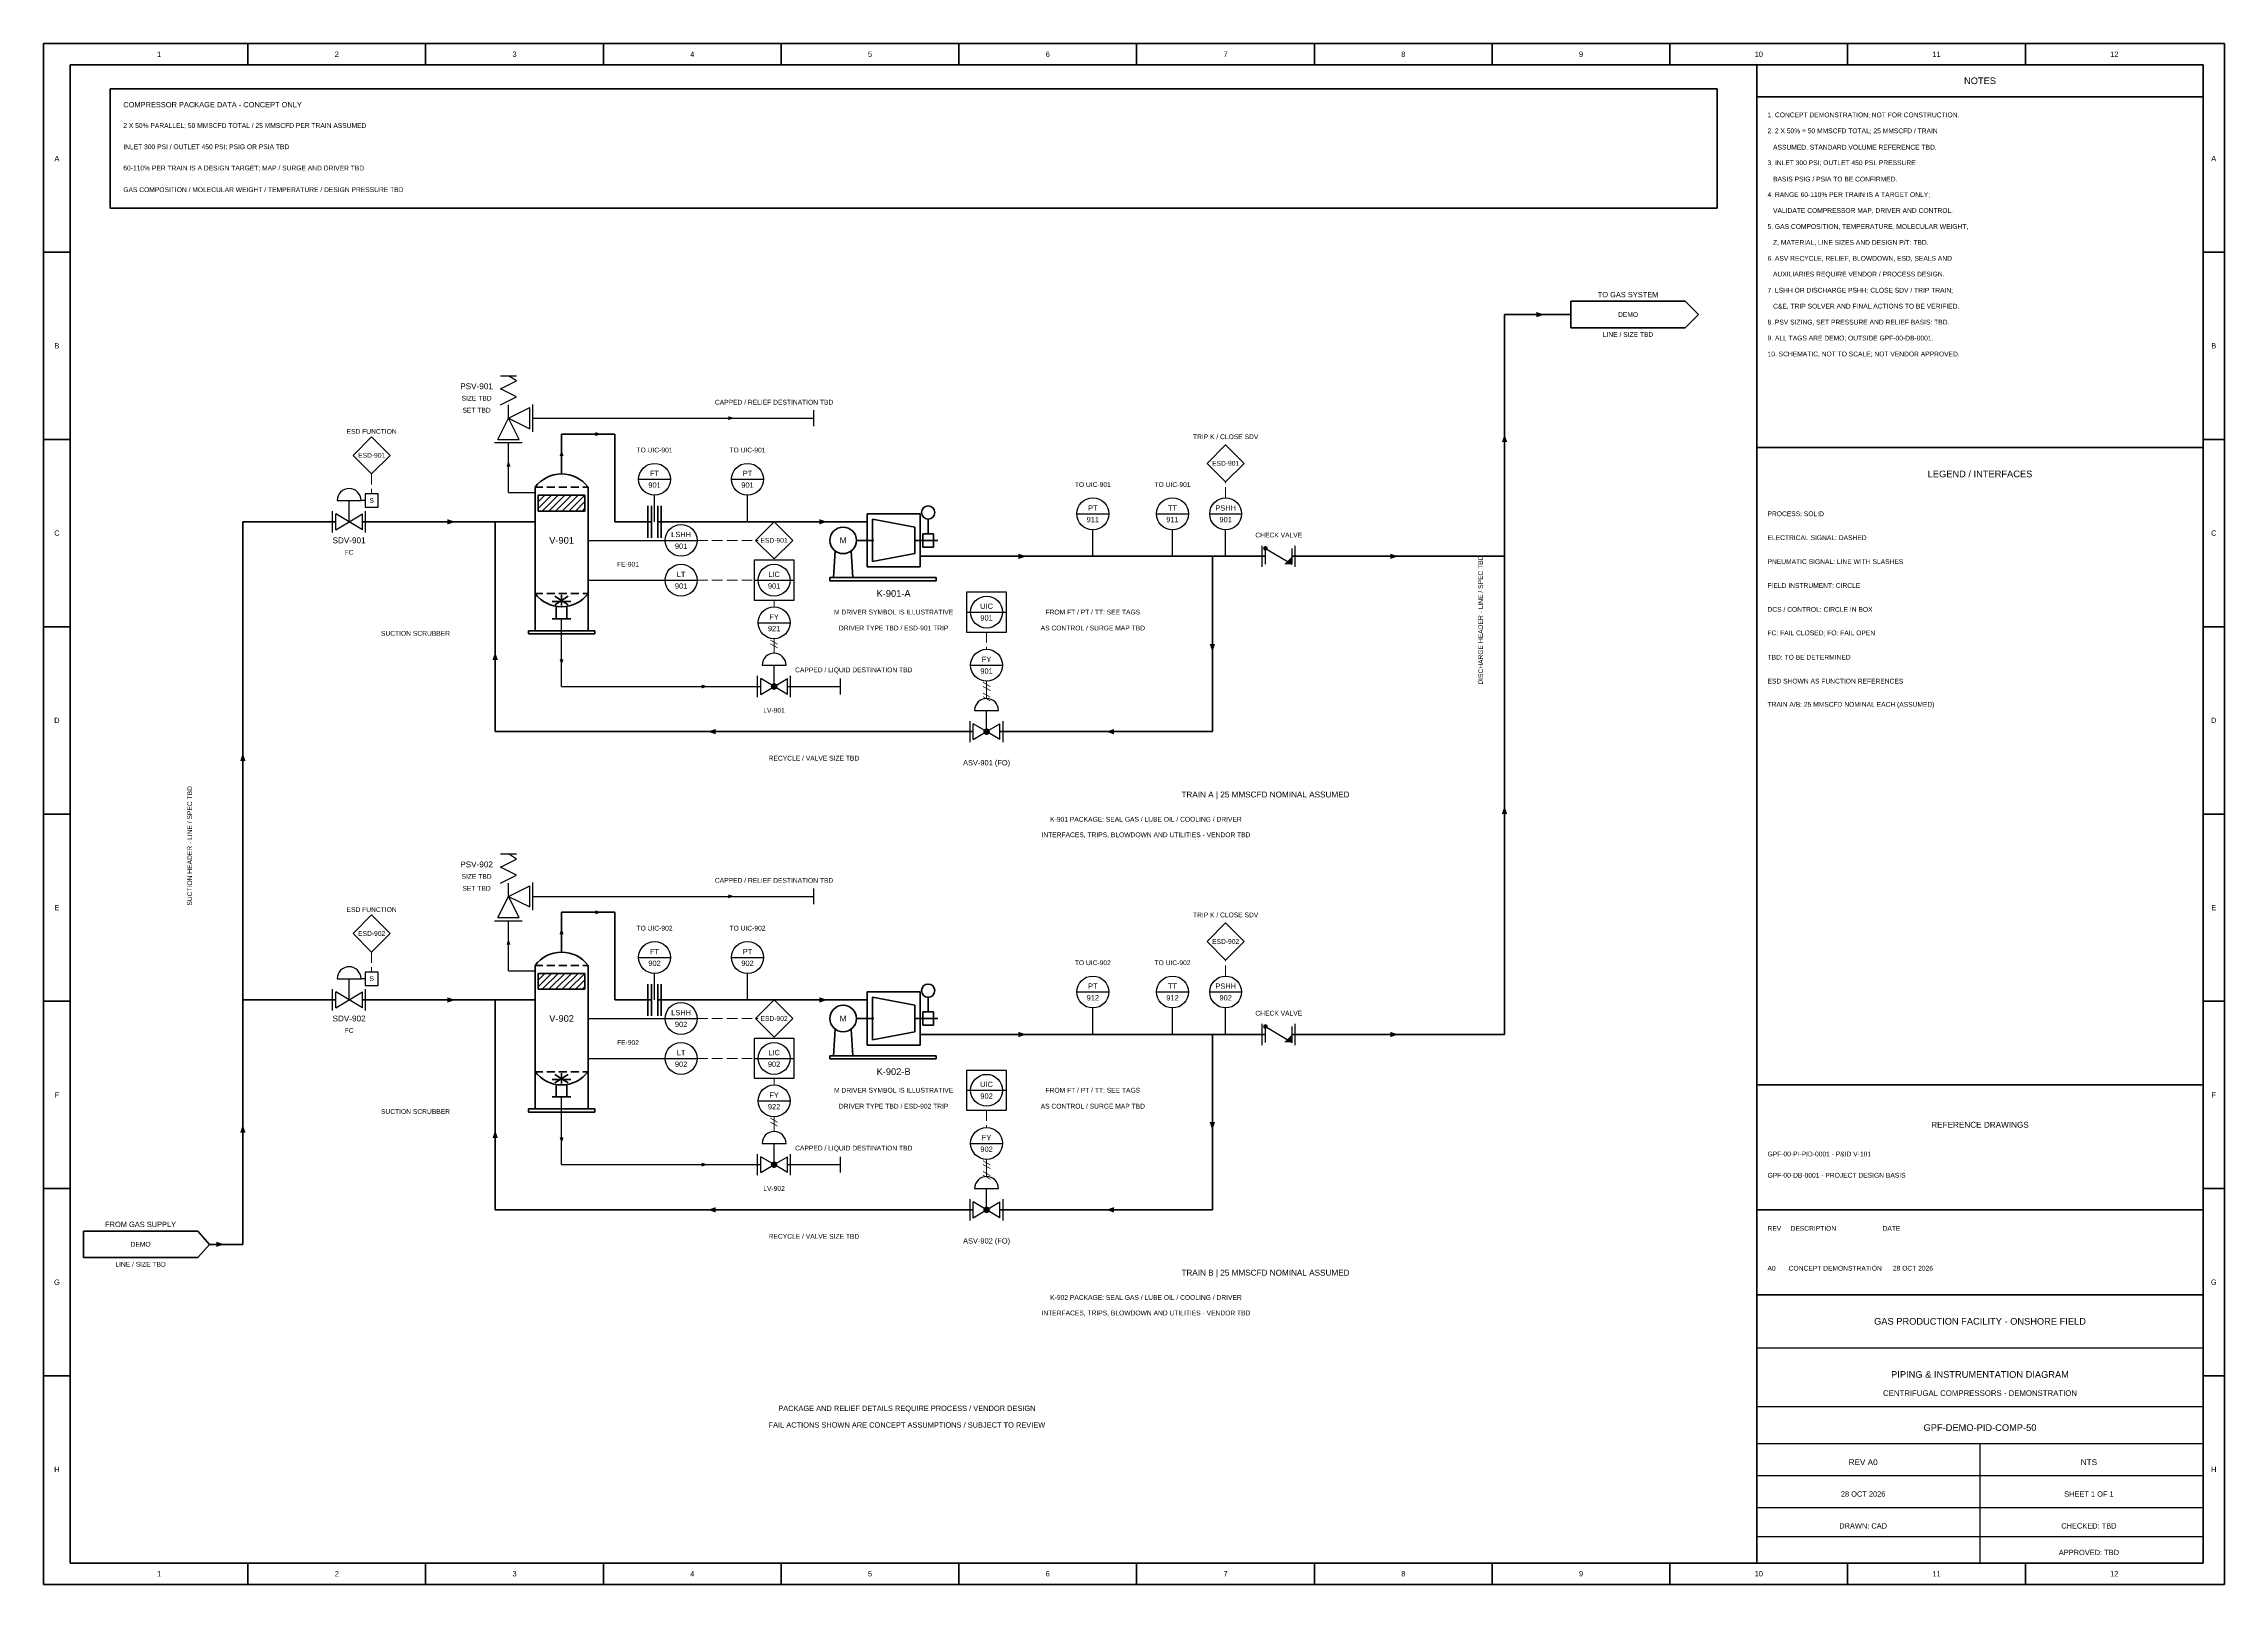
# Model space of a CAD drawing. Header units: millimetres. Extents: x 10 to 831, y 7 to 587.
import ezdxf

# ---------------------------------------------------------------- set-up
doc = ezdxf.new("R2010")
doc.units = ezdxf.units.MM
for name, color, linetype, lineweight in [('REF-EQUIP', 7, 'Continuous', 35), ('REF-FRAME', 7, 'Continuous', 35), ('REF-HATCH', 7, 'Continuous', 13), ('REF-PROC', 7, 'Continuous', 50), ('REF-PROC-MINOR', 7, 'Continuous', 25), ('REF-SIG', 7, 'Continuous', 13), ('REF-SIGP', 7, 'Continuous', 13), ('REF-SYM', 7, 'Continuous', 25), ('REF-TEXT', 7, 'Continuous', 18), ('REF-TITLE', 7, 'Continuous', 25)]:
    doc.layers.add(name, color=color, linetype=linetype, lineweight=lineweight)
doc.styles.add('ARIAL', font='arial.ttf')

msp = doc.modelspace()

# ---------------------------------------------------------------- linework, layer by layer
at = {"layer": 'REF-EQUIP'}
for p, q in [((195, 380), (195, 420)), ((195, 420), (198, 420)), ((199.5, 420), (202.5, 420)), ((204, 420), (207, 420)), ((208.5, 420), (211.5, 420)), ((213, 420), (215, 420)), ((215, 380), (215, 420)), ((196.2, 411), (196.2, 417)), ((196.2, 417), (213.8, 417)), ((196.2, 411), (213.8, 411)), ((213.8, 411), (213.8, 417)), ((320, 410), (320, 390)), ((340, 410), (320, 410)), ((322, 392), (322, 408)), ((322, 408), (338, 405)), ((338, 395), (338, 405)), ((340, 390), (340, 410)), ((341, 402.5), (341, 397.5)), ((345, 402.5), (341, 402.5)), ((343, 402.5), (343, 408)), ((345, 397.5), (345, 402.5)), ((308, 396), (307.4, 386)), ((314, 396), (314.6, 386)), ((316, 400), (322, 400)), ((320, 400), (322.5, 400)), ((322, 392), (338, 395)), ((338, 400), (346, 400)), ((341, 397.5), (345, 397.5)), ((345, 400), (346.6, 400)), ((306, 384.8), (306, 386)), ((306, 386), (346, 386)), ((320, 390), (340, 390)), ((346, 384.8), (346, 386)), ((195, 380), (195, 366)), ((195, 380), (198, 380)), ((199.5, 380), (202.5, 380)), ((202.5, 375.8), (207.5, 379)), ((202.5, 379), (207.5, 375.8)), ((204, 380), (207, 380)), ((205, 375.5), (205, 379.5)), ((208.5, 380), (211.5, 380)), ((213, 380), (215, 380)), ((215, 380), (215, 366)), ((306, 384.8), (346, 384.8)), ((201.5, 377), (208.5, 377)), ((201.5, 370.5), (208.5, 370.5)), ((203, 375), (203, 370.5)), ((207, 375), (207, 370.5)), ((192.5, 364.8), (192.5, 366)), ((192.5, 366), (217.5, 366)), ((192.5, 364.8), (217.5, 364.8)), ((217.5, 364.8), (217.5, 366)), ((195, 200), (195, 240)), ((195, 240), (198, 240)), ((199.5, 240), (202.5, 240)), ((204, 240), (207, 240)), ((208.5, 240), (211.5, 240)), ((213, 240), (215, 240)), ((215, 200), (215, 240)), ((196.2, 231), (196.2, 237)), ((196.2, 237), (213.8, 237)), ((196.2, 231), (213.8, 231)), ((213.8, 231), (213.8, 237)), ((320, 230), (320, 210)), ((340, 230), (320, 230)), ((340, 210), (340, 230)), ((322, 212), (322, 228)), ((322, 228), (338, 225)), ((338, 215), (338, 225)), ((341, 222.5), (341, 217.5)), ((345, 222.5), (341, 222.5)), ((343, 222.5), (343, 228)), ((345, 217.5), (345, 222.5)), ((308, 216), (307.4, 206)), ((314, 216), (314.6, 206)), ((316, 220), (322, 220)), ((320, 220), (322.5, 220)), ((322, 212), (338, 215)), ((338, 220), (346, 220)), ((341, 217.5), (345, 217.5)), ((345, 220), (346.6, 220)), ((306, 204.8), (306, 206)), ((306, 206), (346, 206)), ((320, 210), (340, 210)), ((346, 204.8), (346, 206)), ((195, 200), (195, 186)), ((195, 200), (198, 200)), ((199.5, 200), (202.5, 200)), ((202.5, 195.8), (207.5, 199)), ((202.5, 199), (207.5, 195.8)), ((204, 200), (207, 200)), ((205, 195.5), (205, 199.5)), ((208.5, 200), (211.5, 200)), ((213, 200), (215, 200)), ((215, 200), (215, 186)), ((306, 204.8), (346, 204.8)), ((201.5, 197), (208.5, 197)), ((201.5, 190.5), (208.5, 190.5)), ((203, 195), (203, 190.5)), ((207, 195), (207, 190.5)), ((192.5, 184.8), (192.5, 186)), ((192.5, 186), (217.5, 186)), ((192.5, 184.8), (217.5, 184.8)), ((217.5, 184.8), (217.5, 186))]:
    msp.add_line(p, q, dxfattribs=at)
for centre, radius in [((343, 410.5), 2.5), ((311, 400), 5), ((343, 230.5), 2.5), ((311, 220), 5)]:
    msp.add_circle(centre, radius, dxfattribs=at)
for centre, start, end in [((205, 412.5), 36.8699, 143.1301), ((205, 387.5), 216.8699, 323.1301), ((205, 232.5), 36.8699, 143.1301), ((205, 207.5), 216.8699, 323.1301)]:
    msp.add_arc(centre, 12.5, start, end, dxfattribs=at)
at = {"layer": 'REF-FRAME'}
for p, q in [((10, 587), (10, 7)), ((831, 587), (10, 587)), ((86.92, 579), (86.92, 587)), ((153.83, 579), (153.83, 587)), ((220.75, 579), (220.75, 587)), ((287.67, 579), (287.67, 587)), ((354.58, 579), (354.58, 587)), ((421.5, 579), (421.5, 587)), ((488.42, 579), (488.42, 587)), ((555.33, 579), (555.33, 587)), ((622.25, 579), (622.25, 587)), ((689.17, 579), (689.17, 587)), ((756.08, 579), (756.08, 587)), ((831, 7), (831, 587)), ((20, 579), (20, 15)), ((823, 579), (20, 579)), ((655, 15), (655, 579)), ((823, 15), (823, 579)), ((35, 570), (35, 525)), ((640, 570), (35, 570)), ((640, 525), (640, 570)), ((655, 567), (823, 567)), ((35, 525), (640, 525)), ((10, 508.5), (20, 508.5)), ((823, 508.5), (831, 508.5)), ((10, 438), (20, 438)), ((823, 438), (831, 438)), ((655, 435), (823, 435)), ((10, 367.5), (20, 367.5)), ((823, 367.5), (831, 367.5)), ((10, 297), (20, 297)), ((823, 297), (831, 297)), ((10, 226.5), (20, 226.5)), ((823, 226.5), (831, 226.5)), ((655, 195), (823, 195)), ((10, 156), (20, 156)), ((823, 156), (831, 156)), ((655, 148), (823, 148)), ((655, 116), (823, 116)), ((10, 85.5), (20, 85.5)), ((823, 85.5), (831, 85.5)), ((20, 15), (823, 15)), ((86.92, 7), (86.92, 15)), ((153.83, 7), (153.83, 15)), ((220.75, 7), (220.75, 15)), ((287.67, 7), (287.67, 15)), ((354.58, 7), (354.58, 15)), ((421.5, 7), (421.5, 15)), ((488.42, 7), (488.42, 15)), ((555.33, 7), (555.33, 15)), ((622.25, 7), (622.25, 15)), ((689.17, 7), (689.17, 15)), ((756.08, 7), (756.08, 15)), ((10, 7), (831, 7))]:
    msp.add_line(p, q, dxfattribs=at)
at = {"layer": 'REF-HATCH'}
for p, q in [((196.2, 412), (201.2, 417)), ((196.2, 414.5), (198.7, 417)), ((197.7, 411), (203.7, 417)), ((200.2, 411), (206.2, 417)), ((202.7, 411), (208.7, 417)), ((205.2, 411), (211.2, 417)), ((207.7, 411), (213.7, 417)), ((210.2, 411), (213.8, 414.6)), ((212.7, 411), (213.8, 412.1)), ((196.2, 232), (201.2, 237)), ((196.2, 234.5), (198.7, 237)), ((197.7, 231), (203.7, 237)), ((200.2, 231), (206.2, 237)), ((202.7, 231), (208.7, 237)), ((205.2, 231), (211.2, 237)), ((207.7, 231), (213.7, 237)), ((210.2, 231), (213.8, 234.6)), ((212.7, 231), (213.8, 232.1))]:
    msp.add_line(p, q, dxfattribs=at)
at = {"layer": 'REF-PROC'}
for p, q in [((560, 214), (560, 485)), ((560, 485), (585, 485)), ((585, 490), (585, 480)), ((628, 490), (585, 490)), ((633, 485), (628, 490)), ((628, 480), (633, 485)), ((585, 480), (628, 480)), ((205, 425), (205, 440)), ((205, 440), (225, 440)), ((225, 407), (225, 440)), ((237.5, 401), (237.5, 413)), ((238.8, 401), (238.8, 413)), ((241.2, 401), (241.2, 413)), ((242.5, 401), (242.5, 413)), ((85, 135), (85, 407)), ((85, 407), (120, 407)), ((130, 407), (195, 407)), ((180, 328), (180, 407)), ((225, 407), (238.8, 407)), ((241.2, 407), (320, 407)), ((340, 394), (470, 394)), ((450, 328), (450, 394)), ((480, 394), (560, 394)), ((180, 328), (360, 328)), ((370, 328), (450, 328)), ((205, 245), (205, 260)), ((205, 260), (225, 260)), ((225, 227), (225, 260)), ((237.5, 221), (237.5, 233)), ((238.8, 221), (238.8, 233)), ((241.2, 221), (241.2, 233)), ((242.5, 221), (242.5, 233)), ((85, 227), (120, 227)), ((130, 227), (195, 227)), ((180, 148), (180, 227)), ((225, 227), (238.8, 227)), ((241.2, 227), (320, 227)), ((340, 214), (470, 214)), ((450, 148), (450, 214)), ((480, 214), (560, 214)), ((180, 148), (360, 148)), ((370, 148), (450, 148)), ((25, 140), (25, 130)), ((68, 140), (25, 140)), ((72.5, 135), (68, 140)), ((68, 130), (72.5, 135)), ((72.5, 135), (85, 135)), ((25, 130), (68, 130))]:
    msp.add_line(p, q, dxfattribs=at)
for points in [[(575, 485), (572, 486), (572, 484)], [(220, 440), (217.75, 440.75), (217.75, 439.25)], [(560, 440), (559, 437), (561, 437)], [(205, 434), (204.25, 431.75), (205.75, 431.75)], [(165, 407), (162, 408), (162, 406)], [(305, 407), (302, 408), (302, 406)], [(380, 394), (377, 395), (377, 393)], [(470, 397), (469.36, 397.64), (469.1, 397)], [(470, 397), (469.1, 397), (469.36, 396.36)], [(470, 397), (470, 397.9), (469.36, 397.64)], [(470, 397), (469.36, 396.36), (470, 396.1)], [(470, 397), (470.64, 397.64), (470, 397.9)], [(470, 397), (470.9, 397), (470.64, 397.64)], [(470, 397), (470, 396.1), (470.64, 396.36)], [(470, 397), (470.64, 396.36), (470.9, 397)], [(520, 394), (517, 395), (517, 393)], [(480, 391), (477, 391), (480, 394)], [(180, 358), (179, 355), (181, 355)], [(450, 358), (449, 361), (451, 361)], [(285, 345), (284.08, 345.92), (283.7, 345)], [(285, 345), (283.7, 345), (284.08, 344.08)], [(285, 345), (285, 346.3), (284.08, 345.92)], [(285, 345), (284.08, 344.08), (285, 343.7)], [(285, 345), (285.92, 345.92), (285, 346.3)], [(285, 345), (286.3, 345), (285.92, 345.92)], [(285, 345), (285, 343.7), (285.92, 344.08)], [(285, 345), (285.92, 344.08), (286.3, 345)], [(260, 328), (263, 329), (263, 327)], [(365, 328), (364.08, 328.92), (363.7, 328)], [(365, 328), (365, 329.3), (364.08, 328.92)], [(365, 328), (365.92, 328.92), (365, 329.3)], [(365, 328), (366.3, 328), (365.92, 328.92)], [(410, 328), (413, 329), (413, 327)], [(365, 328), (363.7, 328), (364.08, 327.08)], [(365, 328), (364.08, 327.08), (365, 326.7)], [(365, 328), (365, 326.7), (365.92, 327.08)], [(365, 328), (365.92, 327.08), (366.3, 328)], [(85, 320), (84, 317), (86, 317)], [(560, 300), (559, 297), (561, 297)], [(220, 260), (217.75, 260.75), (217.75, 259.25)], [(205, 254), (204.25, 251.75), (205.75, 251.75)], [(165, 227), (162, 228), (162, 226)], [(305, 227), (302, 228), (302, 226)], [(380, 214), (377, 215), (377, 213)], [(470, 217), (469.36, 217.64), (469.1, 217)], [(470, 217), (469.1, 217), (469.36, 216.36)], [(470, 217), (470, 217.9), (469.36, 217.64)], [(470, 217), (469.36, 216.36), (470, 216.1)], [(470, 217), (470.64, 217.64), (470, 217.9)], [(470, 217), (470.9, 217), (470.64, 217.64)], [(470, 217), (470, 216.1), (470.64, 216.36)], [(470, 217), (470.64, 216.36), (470.9, 217)], [(480, 211), (477, 211), (480, 214)], [(520, 214), (517, 215), (517, 213)], [(450, 178), (449, 181), (451, 181)], [(85, 180), (84, 177), (86, 177)], [(180, 178), (179, 175), (181, 175)], [(285, 165), (284.08, 165.92), (283.7, 165)], [(285, 165), (283.7, 165), (284.08, 164.08)], [(285, 165), (285, 166.3), (284.08, 165.92)], [(285, 165), (284.08, 164.08), (285, 163.7)], [(285, 165), (285.92, 165.92), (285, 166.3)], [(285, 165), (286.3, 165), (285.92, 165.92)], [(285, 165), (285, 163.7), (285.92, 164.08)], [(285, 165), (285.92, 164.08), (286.3, 165)], [(260, 148), (263, 149), (263, 147)], [(365, 148), (364.08, 148.92), (363.7, 148)], [(365, 148), (363.7, 148), (364.08, 147.08)], [(365, 148), (365, 149.3), (364.08, 148.92)], [(365, 148), (364.08, 147.08), (365, 146.7)], [(365, 148), (365.92, 148.92), (365, 149.3)], [(365, 148), (366.3, 148), (365.92, 148.92)], [(365, 148), (365, 146.7), (365.92, 147.08)], [(365, 148), (365.92, 147.08), (366.3, 148)], [(410, 148), (413, 149), (413, 147)], [(78, 135), (75, 136), (75, 134)]]:
    msp.add_solid(points, dxfattribs=at)
at = {"layer": 'REF-PROC-MINOR'}
for p, q in [((194.2, 446), (300, 446)), ((300, 443), (300, 449)), ((185, 418), (185, 436.8)), ((185, 418), (195, 418)), ((240, 407), (240, 417)), ((275, 407), (275, 417)), ((405, 394), (405, 404)), ((435, 394), (435, 404)), ((455, 394), (455, 404)), ((215, 400), (244, 400)), ((215, 385), (244, 385)), ((205, 345), (205, 370.5)), ((205, 345), (280, 345)), ((290, 345), (310, 345)), ((310, 342), (310, 348)), ((194.2, 266), (300, 266)), ((300, 263), (300, 269)), ((185, 238), (185, 256.8)), ((185, 238), (195, 238)), ((240, 227), (240, 237)), ((275, 227), (275, 237)), ((405, 214), (405, 224)), ((435, 214), (435, 224)), ((455, 214), (455, 224)), ((215, 220), (244, 220)), ((215, 205), (244, 205)), ((205, 165), (205, 190.5)), ((205, 165), (280, 165)), ((290, 165), (310, 165)), ((310, 162), (310, 168))]:
    msp.add_line(p, q, dxfattribs=at)
for points in [[(270, 446), (267.75, 446.75), (267.75, 445.25)], [(185, 430), (184.25, 427.75), (185.75, 427.75)], [(205, 353), (204.25, 355.25), (205.75, 355.25)], [(260, 345), (257.75, 345.75), (257.75, 344.25)], [(270, 266), (267.75, 266.75), (267.75, 265.25)], [(185, 250), (184.25, 247.75), (185.75, 247.75)], [(205, 173), (204.25, 175.25), (205.75, 175.25)], [(260, 165), (257.75, 165.75), (257.75, 164.25)]]:
    msp.add_solid(points, dxfattribs=at)
at = {"layer": 'REF-SIG'}
for p, q in [((133.5, 425), (133.5, 421)), ((133.5, 419.4), (133.5, 417.5)), ((455, 421.6), (455, 422)), ((455, 416), (455, 420)), ((256, 400), (260, 400)), ((261.6, 400), (265.6, 400)), ((267.2, 400), (271.2, 400)), ((272.8, 400), (276.8, 400)), ((278.4, 400), (279, 400)), ((256, 385), (260, 385)), ((261.6, 385), (265.6, 385)), ((267.2, 385), (271.2, 385)), ((272.8, 385), (276.8, 385)), ((285, 377.5), (285, 375)), ((365, 365.5), (365, 361.5)), ((365, 359.9), (365, 359)), ((133.5, 245), (133.5, 241)), ((133.5, 239.4), (133.5, 237.5)), ((455, 241.6), (455, 242)), ((455, 236), (455, 240)), ((256, 220), (260, 220)), ((261.6, 220), (265.6, 220)), ((267.2, 220), (271.2, 220)), ((272.8, 220), (276.8, 220)), ((278.4, 220), (279, 220)), ((256, 205), (260, 205)), ((261.6, 205), (265.6, 205)), ((267.2, 205), (271.2, 205)), ((272.8, 205), (276.8, 205)), ((285, 197.5), (285, 195)), ((365, 185.5), (365, 181.5)), ((365, 179.9), (365, 179))]:
    msp.add_line(p, q, dxfattribs=at)
at = {"layer": 'REF-SIGP'}
for p, q in [((283.7, 362.45), (286.3, 360.95)), ((285, 363), (285, 357.5)), ((283.7, 361.05), (286.3, 359.55)), ((363.7, 346.45), (366.3, 344.95)), ((363.7, 345.05), (366.3, 343.55)), ((365, 347), (365, 340.5)), ((363.7, 342.45), (366.3, 340.95)), ((363.7, 341.05), (366.3, 339.55)), ((283.7, 182.45), (286.3, 180.95)), ((283.7, 181.05), (286.3, 179.55)), ((285, 183), (285, 177.5)), ((363.7, 166.45), (366.3, 164.95)), ((363.7, 165.05), (366.3, 163.55)), ((365, 167), (365, 160.5)), ((363.7, 162.45), (366.3, 160.95)), ((363.7, 161.05), (366.3, 159.55))]:
    msp.add_line(p, q, dxfattribs=at)
at = {"layer": 'REF-SYM'}
for p, q in [((182, 462), (188, 462)), ((182, 457), (188, 460)), ((188, 460), (185, 462)), ((188, 454), (182, 457)), ((182, 451), (188, 454)), ((181, 438), (185, 446)), ((185, 446), (185, 451)), ((185, 446), (193, 450)), ((185, 446), (193, 442)), ((189, 438), (185, 446)), ((193, 442), (193, 450)), ((194.2, 440.8), (194.2, 451.2)), ((126.5, 432), (133.5, 439)), ((133.5, 439), (140.5, 432)), ((179.8, 436.8), (190.2, 436.8)), ((181, 438), (189, 438)), ((448, 429), (455, 436)), ((455, 436), (462, 429)), ((133.5, 425), (126.5, 432)), ((140.5, 432), (133.5, 425)), ((455, 422), (448, 429)), ((462, 429), (455, 422)), ((234, 423), (246, 423)), ((269, 423), (281, 423)), ((118.8, 403), (118.8, 411)), ((120.5, 415), (129.5, 415)), ((125, 407), (125, 415)), ((131, 415), (129.5, 415)), ((131, 417.5), (131, 412.5)), ((136, 417.5), (131, 417.5)), ((131, 412.5), (136, 412.5)), ((131.2, 403), (131.2, 411)), ((136, 412.5), (136, 417.5)), ((120, 404), (120, 410)), ((125, 407), (120, 410)), ((120, 404), (125, 407)), ((125, 407), (130, 410)), ((130, 404), (125, 407)), ((130, 404), (130, 410)), ((278, 400), (285, 407)), ((285, 407), (292, 400)), ((399, 410), (411, 410)), ((429, 410), (441, 410)), ((449, 410), (461, 410)), ((244, 400), (256, 400)), ((285, 393), (278, 400)), ((292, 400), (285, 393)), ((468.8, 390), (468.8, 398)), ((470, 391), (470, 397)), ((470, 397), (480, 391)), ((480, 391), (480, 397)), ((481.2, 390), (481.2, 398)), ((277.5, 392.5), (277.5, 377.5)), ((292.5, 392.5), (277.5, 392.5)), ((292.5, 377.5), (292.5, 392.5)), ((244, 385), (256, 385)), ((277.5, 385), (292.5, 385)), ((357.5, 380.5), (357.5, 365.5)), ((372.5, 380.5), (357.5, 380.5)), ((372.5, 365.5), (372.5, 380.5)), ((277.5, 377.5), (292.5, 377.5)), ((357.5, 373), (372.5, 373)), ((279, 369), (291, 369)), ((357.5, 365.5), (372.5, 365.5)), ((278.8, 341), (278.8, 349)), ((280, 342), (280, 348)), ((285, 345), (280, 348)), ((280, 342), (285, 345)), ((280.5, 353), (289.5, 353)), ((285, 345), (285, 353)), ((285, 345), (290, 348)), ((290, 342), (285, 345)), ((290, 342), (290, 348)), ((291.2, 341), (291.2, 349)), ((359, 353), (371, 353)), ((358.8, 324), (358.8, 332)), ((360, 325), (360, 331)), ((365, 328), (360, 331)), ((360.5, 336), (369.5, 336)), ((365, 328), (365, 336)), ((365, 328), (370, 331)), ((370, 325), (370, 331)), ((371.2, 324), (371.2, 332)), ((360, 325), (365, 328)), ((370, 325), (365, 328)), ((182, 282), (188, 282)), ((182, 277), (188, 280)), ((188, 280), (185, 282)), ((188, 274), (182, 277)), ((182, 271), (188, 274)), ((185, 266), (185, 271)), ((194.2, 260.8), (194.2, 271.2)), ((181, 258), (185, 266)), ((185, 266), (193, 270)), ((185, 266), (193, 262)), ((189, 258), (185, 266)), ((193, 262), (193, 270)), ((126.5, 252), (133.5, 259)), ((133.5, 259), (140.5, 252)), ((179.8, 256.8), (190.2, 256.8)), ((181, 258), (189, 258)), ((448, 249), (455, 256)), ((455, 256), (462, 249)), ((133.5, 245), (126.5, 252)), ((140.5, 252), (133.5, 245)), ((455, 242), (448, 249)), ((462, 249), (455, 242)), ((234, 243), (246, 243)), ((269, 243), (281, 243)), ((118.8, 223), (118.8, 231)), ((120, 224), (120, 230)), ((125, 227), (120, 230)), ((120.5, 235), (129.5, 235)), ((125, 227), (125, 235)), ((125, 227), (130, 230)), ((131, 235), (129.5, 235)), ((130, 224), (130, 230)), ((131, 237.5), (131, 232.5)), ((136, 237.5), (131, 237.5)), ((131, 232.5), (136, 232.5)), ((131.2, 223), (131.2, 231)), ((136, 232.5), (136, 237.5)), ((399, 230), (411, 230)), ((429, 230), (441, 230)), ((449, 230), (461, 230)), ((120, 224), (125, 227)), ((130, 224), (125, 227)), ((278, 220), (285, 227)), ((285, 227), (292, 220)), ((244, 220), (256, 220)), ((285, 213), (278, 220)), ((292, 220), (285, 213)), ((468.8, 210), (468.8, 218)), ((470, 211), (470, 217)), ((470, 217), (480, 211)), ((480, 211), (480, 217)), ((481.2, 210), (481.2, 218)), ((277.5, 212.5), (277.5, 197.5)), ((292.5, 212.5), (277.5, 212.5)), ((292.5, 197.5), (292.5, 212.5)), ((244, 205), (256, 205)), ((277.5, 205), (292.5, 205)), ((277.5, 197.5), (292.5, 197.5)), ((357.5, 200.5), (357.5, 185.5)), ((372.5, 200.5), (357.5, 200.5)), ((372.5, 185.5), (372.5, 200.5)), ((279, 189), (291, 189)), ((357.5, 193), (372.5, 193)), ((357.5, 185.5), (372.5, 185.5)), ((280.5, 173), (289.5, 173)), ((285, 165), (285, 173)), ((359, 173), (371, 173)), ((278.8, 161), (278.8, 169)), ((280, 162), (280, 168)), ((285, 165), (280, 168)), ((280, 162), (285, 165)), ((285, 165), (290, 168)), ((290, 162), (285, 165)), ((290, 162), (290, 168)), ((291.2, 161), (291.2, 169)), ((360.5, 156), (369.5, 156)), ((365, 148), (365, 156)), ((358.8, 144), (358.8, 152)), ((360, 145), (360, 151)), ((365, 148), (360, 151)), ((360, 145), (365, 148)), ((365, 148), (370, 151)), ((370, 145), (365, 148)), ((370, 145), (370, 151)), ((371.2, 144), (371.2, 152))]:
    msp.add_line(p, q, dxfattribs=at)
for centre in [(240, 423), (275, 423), (405, 410), (435, 410), (455, 410), (250, 400), (250, 385), (285, 385), (365, 373), (285, 369), (365, 353), (240, 243), (275, 243), (405, 230), (435, 230), (455, 230), (250, 220), (250, 205), (285, 205), (365, 193), (285, 189), (365, 173)]:
    msp.add_circle(centre, 6, dxfattribs=at)
for centre in [(125, 415), (285, 353), (365, 336), (125, 235), (285, 173), (365, 156)]:
    msp.add_arc(centre, 4.5, 0, 180, dxfattribs=at)
at = {"layer": 'REF-TITLE'}
for p, q in [((655, 96), (823, 96)), ((655, 74), (823, 74)), ((655, 60), (823, 60)), ((739, 15), (739, 60)), ((655, 48), (823, 48)), ((655, 36), (823, 36)), ((655, 25), (823, 25))]:
    msp.add_line(p, q, dxfattribs=at)

# ---------------------------------------------------------------- texts
at = {"layer": 'REF-TEXT', "style": 'ARIAL'}
for s, insert, char_height, attachment_point in [('1', (53.46, 583), 2, 5), ('2', (120.38, 583), 2, 5), ('3', (187.29, 583), 2, 5), ('4', (254.21, 583), 2, 5), ('5', (321.12, 583), 2, 5), ('6', (388.04, 583), 2, 5), ('7', (454.96, 583), 2, 5), ('8', (521.88, 583), 2, 5), ('9', (588.79, 583), 2, 5), ('10', (655.71, 583), 2, 5), ('11', (722.62, 583), 2, 5), ('12', (789.54, 583), 2, 5), ('NOTES', (739, 573), 2.5, 5), ('COMPRESSOR PACKAGE DATA - CONCEPT ONLY', (40, 564), 2, 4), ('1. CONCEPT DEMONSTRATION; NOT FOR CONSTRUCTION.', (659, 560), 1.8, 4), ('2 X 50% PARALLEL; 50 MMSCFD TOTAL / 25 MMSCFD PER TRAIN ASSUMED', (40, 556), 1.8, 4), ('2. 2 X 50% = 50 MMSCFD TOTAL; 25 MMSCFD / TRAIN', (659, 554), 1.8, 4), ('A', (15, 543.75), 2, 5), ('INLET 300 PSI / OUTLET 450 PSI; PSIG OR PSIA TBD', (40, 548), 1.8, 4), ('3. INLET 300 PSI; OUTLET 450 PSI. PRESSURE', (659, 542), 1.8, 4), ('   ASSUMED. STANDARD VOLUME REFERENCE TBD.', (659, 548), 1.8, 4), ('A', (827, 543.75), 2, 5), ('60-110% PER TRAIN IS A DESIGN TARGET; MAP / SURGE AND DRIVER TBD', (40, 540), 1.8, 4), ('   BASIS PSIG / PSIA TO BE CONFIRMED.', (659, 536), 1.8, 4), ('GAS COMPOSITION / MOLECULAR WEIGHT / TEMPERATURE / DESIGN PRESSURE TBD', (40, 532), 1.8, 4), ('4. RANGE 60-110% PER TRAIN IS A TARGET ONLY;', (659, 530), 1.8, 4), ('5. GAS COMPOSITION, TEMPERATURE, MOLECULAR WEIGHT,', (659, 518), 1.8, 4), ('   VALIDATE COMPRESSOR MAP, DRIVER AND CONTROL.', (659, 524), 1.8, 4), ('   Z, MATERIAL, LINE SIZES AND DESIGN P/T: TBD.', (659, 512), 1.8, 4), ('6. ASV RECYCLE, RELIEF, BLOWDOWN, ESD, SEALS AND', (659, 506), 1.8, 4), ('   AUXILIARIES REQUIRE VENDOR / PROCESS DESIGN.', (659, 500), 1.8, 4), ('TO GAS SYSTEM', (606.5, 492.5), 2, 5), ('7. LSHH OR DISCHARGE PSHH: CLOSE SDV / TRIP TRAIN;', (659, 494), 1.8, 4), ('DEMO', (606.5, 485), 1.8, 5), ('   C&E, TRIP SOLVER AND FINAL ACTIONS TO BE VERIFIED.', (659, 488), 1.8, 4), ('LINE / SIZE TBD', (606.5, 477.5), 1.8, 5), ('8. PSV SIZING, SET PRESSURE AND RELIEF BASIS: TBD.', (659, 482), 1.8, 4), ('9. ALL TAGS ARE DEMO; OUTSIDE GPF-00-DB-0001.', (659, 476), 1.8, 4), ('B', (15, 473.25), 2, 5), ('10. SCHEMATIC, NOT TO SCALE; NOT VENDOR APPROVED.', (659, 470), 1.8, 4), ('B', (827, 473.25), 2, 5), ('PSV-901', (173, 458), 2.2, 5), ('SIZE TBD', (173, 453.5), 1.8, 5), ('CAPPED / RELIEF DESTINATION TBD', (285, 452), 1.8, 5), ('SET TBD', (173, 449), 1.8, 5), ('ESD FUNCTION', (133.5, 441), 1.8, 5), ('TRIP K / CLOSE SDV', (455, 439), 1.8, 5), ('ESD-901', (133.5, 432), 1.8, 5), ('TO UIC-901', (240, 434), 1.8, 5), ('TO UIC-901', (275, 434), 1.8, 5), ('ESD-901', (455, 429), 1.8, 5), ('901', (240, 420.8), 2, 5), ('FT', (240, 425.2), 2, 5), ('901', (275, 420.8), 2, 5), ('PT', (275, 425.2), 2, 5), ('TO UIC-901', (405, 421), 1.8, 5), ('TO UIC-901', (435, 421), 1.8, 5), ('LEGEND / INTERFACES', (739, 425), 2.5, 5), ('S', (133.5, 415), 1.8, 5), ('PT', (405, 412.2), 2, 5), ('TT', (435, 412.2), 2, 5), ('PSHH', (455, 412.2), 2, 5), ('PROCESS: SOLID', (659, 410), 1.8, 4), ('C', (15, 402.75), 2, 5), ('LSHH', (250, 402.2), 2, 5), ('911', (405, 407.8), 2, 5), ('911', (435, 407.8), 2, 5), ('901', (455, 407.8), 2, 5), ('CHECK VALVE', (475, 402), 1.8, 5), ('C', (827, 402.75), 2, 5), ('SDV-901', (125, 400), 2.2, 5), ('FC', (125, 395.5), 1.8, 5), ('V-901', (205, 400), 2.5, 5), ('901', (250, 397.8), 2, 5), ('ESD-901', (285, 400), 1.8, 5), ('M', (311, 400), 2.2, 5), ('ELECTRICAL SIGNAL: DASHED', (659, 401), 1.8, 4), ('FE-901', (230, 391), 1.8, 5), ('LT', (250, 387.2), 2, 5), ('LIC', (285, 387.2), 2, 5), ('PNEUMATIC SIGNAL: LINE WITH SLASHES', (659, 392), 1.8, 4), ('901', (250, 382.8), 2, 5), ('901', (285, 382.8), 2, 5), ('K-901-A', (330, 380), 2.5, 5), ('FIELD INSTRUMENT: CIRCLE', (659, 383), 1.8, 4), ('FY', (285, 371.2), 2, 5), ('M DRIVER SYMBOL IS ILLUSTRATIVE', (330, 373), 1.8, 5), ('901', (365, 370.8), 2, 5), ('UIC', (365, 375.2), 2, 5), ('FROM FT / PT / TT: SEE TAGS', (405, 373), 1.8, 5), ('DCS / CONTROL: CIRCLE IN BOX', (659, 374), 1.8, 4), ('SUCTION SCRUBBER', (150, 365), 1.8, 5), ('921', (285, 366.8), 2, 5), ('DRIVER TYPE TBD / ESD-901 TRIP', (330, 367), 1.8, 5), ('AS CONTROL / SURGE MAP TBD', (405, 367), 1.8, 5), ('FC: FAIL CLOSED; FO: FAIL OPEN', (659, 365), 1.8, 4), ('FY', (365, 355.2), 2, 5), ('TBD: TO BE DETERMINED', (659, 356), 1.8, 4), ('CAPPED / LIQUID DESTINATION TBD', (315, 351), 1.8, 5), ('901', (365, 350.8), 2, 5), ('ESD SHOWN AS FUNCTION REFERENCES', (659, 347), 1.8, 4), ('LV-901', (285, 336), 1.8, 5), ('TRAIN A/B: 25 MMSCFD NOMINAL EACH (ASSUMED)', (659, 338), 1.8, 4), ('D', (15, 332.25), 2, 5), ('D', (827, 332.25), 2, 5), ('RECYCLE / VALVE SIZE TBD', (300, 318), 1.8, 5), ('ASV-901 (FO)', (365, 316), 2, 5), ('TRAIN A | 25 MMSCFD NOMINAL ASSUMED', (470, 304), 2.2, 5), ('K-901 PACKAGE: SEAL GAS / LUBE OIL / COOLING / DRIVER', (425, 295), 1.8, 5), ('INTERFACES, TRIPS, BLOWDOWN AND UTILITIES - VENDOR TBD', (425, 289), 1.8, 5), ('PSV-902', (173, 278), 2.2, 5), ('SIZE TBD', (173, 273.5), 1.8, 5), ('CAPPED / RELIEF DESTINATION TBD', (285, 272), 1.8, 5), ('E', (15, 261.75), 2, 5), ('SET TBD', (173, 269), 1.8, 5), ('E', (827, 261.75), 2, 5), ('ESD FUNCTION', (133.5, 261), 1.8, 5), ('TO UIC-902', (240, 254), 1.8, 5), ('TO UIC-902', (275, 254), 1.8, 5), ('TRIP K / CLOSE SDV', (455, 259), 1.8, 5), ('ESD-902', (133.5, 252), 1.8, 5), ('ESD-902', (455, 249), 1.8, 5), ('902', (240, 240.8), 2, 5), ('FT', (240, 245.2), 2, 5), ('902', (275, 240.8), 2, 5), ('PT', (275, 245.2), 2, 5), ('TO UIC-902', (405, 241), 1.8, 5), ('TO UIC-902', (435, 241), 1.8, 5), ('S', (133.5, 235), 1.8, 5), ('PT', (405, 232.2), 2, 5), ('TT', (435, 232.2), 2, 5), ('PSHH', (455, 232.2), 2, 5), ('LSHH', (250, 222.2), 2, 5), ('912', (405, 227.8), 2, 5), ('912', (435, 227.8), 2, 5), ('902', (455, 227.8), 2, 5), ('CHECK VALVE', (475, 222), 1.8, 5), ('SDV-902', (125, 220), 2.2, 5), ('FC', (125, 215.5), 1.8, 5), ('V-902', (205, 220), 2.5, 5), ('902', (250, 217.8), 2, 5), ('ESD-902', (285, 220), 1.8, 5), ('M', (311, 220), 2.2, 5), ('FE-902', (230, 211), 1.8, 5), ('LT', (250, 207.2), 2, 5), ('LIC', (285, 207.2), 2, 5), ('902', (250, 202.8), 2, 5), ('902', (285, 202.8), 2, 5), ('K-902-B', (330, 200), 2.5, 5), ('F', (15, 191.25), 2, 5), ('FY', (285, 191.2), 2, 5), ('M DRIVER SYMBOL IS ILLUSTRATIVE', (330, 193), 1.8, 5), ('902', (365, 190.8), 2, 5), ('UIC', (365, 195.2), 2, 5), ('FROM FT / PT / TT: SEE TAGS', (405, 193), 1.8, 5), ('F', (827, 191.25), 2, 5), ('SUCTION SCRUBBER', (150, 185), 1.8, 5), ('922', (285, 186.8), 2, 5), ('DRIVER TYPE TBD / ESD-902 TRIP', (330, 187), 1.8, 5), ('AS CONTROL / SURGE MAP TBD', (405, 187), 1.8, 5), ('REFERENCE DRAWINGS', (739, 180), 2.2, 5), ('FY', (365, 175.2), 2, 5), ('CAPPED / LIQUID DESTINATION TBD', (315, 171), 1.8, 5), ('902', (365, 170.8), 2, 5), ('GPF-00-PI-PID-0001 - P&ID V-101', (659, 169), 1.8, 4), ('LV-902', (285, 156), 1.8, 5), ('GPF-00-DB-0001 - PROJECT DESIGN BASIS', (659, 161), 1.8, 4), ('FROM GAS SUPPLY', (46.5, 142.5), 2, 5), ('REV     DESCRIPTION                         DATE', (659, 141), 1.8, 4), ('DEMO', (46.5, 135), 1.8, 5), ('RECYCLE / VALVE SIZE TBD', (300, 138), 1.8, 5), ('ASV-902 (FO)', (365, 136), 2, 5), ('LINE / SIZE TBD', (46.5, 127.5), 1.8, 5), ('TRAIN B | 25 MMSCFD NOMINAL ASSUMED', (470, 124), 2.2, 5), ('A0       CONCEPT DEMONSTRATION      28 OCT 2026', (659, 126), 1.8, 4), ('G', (15, 120.75), 2, 5), ('K-902 PACKAGE: SEAL GAS / LUBE OIL / COOLING / DRIVER', (425, 115), 1.8, 5), ('G', (827, 120.75), 2, 5), ('INTERFACES, TRIPS, BLOWDOWN AND UTILITIES - VENDOR TBD', (425, 109), 1.8, 5), ('GAS PRODUCTION FACILITY - ONSHORE FIELD', (739, 106), 2.5, 5), ('PIPING & INSTRUMENTATION DIAGRAM', (739, 86), 2.5, 5), ('PACKAGE AND RELIEF DETAILS REQUIRE PROCESS / VENDOR DESIGN', (335, 73), 2, 5), ('CENTRIFUGAL COMPRESSORS - DEMONSTRATION', (739, 79), 2.1, 5), ('FAIL ACTIONS SHOWN ARE CONCEPT ASSUMPTIONS / SUBJECT TO REVIEW', (335, 67), 2, 5), ('GPF-DEMO-PID-COMP-50', (739, 66), 2.5, 5), ('H', (15, 50.25), 2, 5), ('REV A0', (695, 53), 2.2, 5), ('NTS', (780, 53), 2.2, 5), ('H', (827, 50.25), 2, 5), ('28 OCT 2026', (695, 41), 2, 5), ('SHEET 1 OF 1', (780, 41), 2, 5), ('DRAWN: CAD', (695, 29), 2, 5), ('CHECKED: TBD', (780, 29), 2, 5), ('APPROVED: TBD', (780, 19), 2, 5), ('1', (53.46, 11), 2, 5), ('2', (120.38, 11), 2, 5), ('3', (187.29, 11), 2, 5), ('4', (254.21, 11), 2, 5), ('5', (321.12, 11), 2, 5), ('6', (388.04, 11), 2, 5), ('7', (454.96, 11), 2, 5), ('8', (521.88, 11), 2, 5), ('9', (588.79, 11), 2, 5), ('10', (655.71, 11), 2, 5), ('11', (722.62, 11), 2, 5), ('12', (789.54, 11), 2, 5)]:
    msp.add_mtext(s, dxfattribs=dict(at, insert=insert, char_height=char_height, attachment_point=attachment_point))
at = {"layer": 'REF-TEXT', "char_height": 1.8, "attachment_point": 5, "rotation": 90, "style": 'ARIAL'}
for s, insert in [('DISCHARGE HEADER - LINE / SPEC TBD', (551, 370)), ('SUCTION HEADER - LINE / SPEC TBD', (65, 285))]:
    msp.add_mtext(s, dxfattribs=dict(at, insert=insert))

doc.saveas('drawing.dxf')
